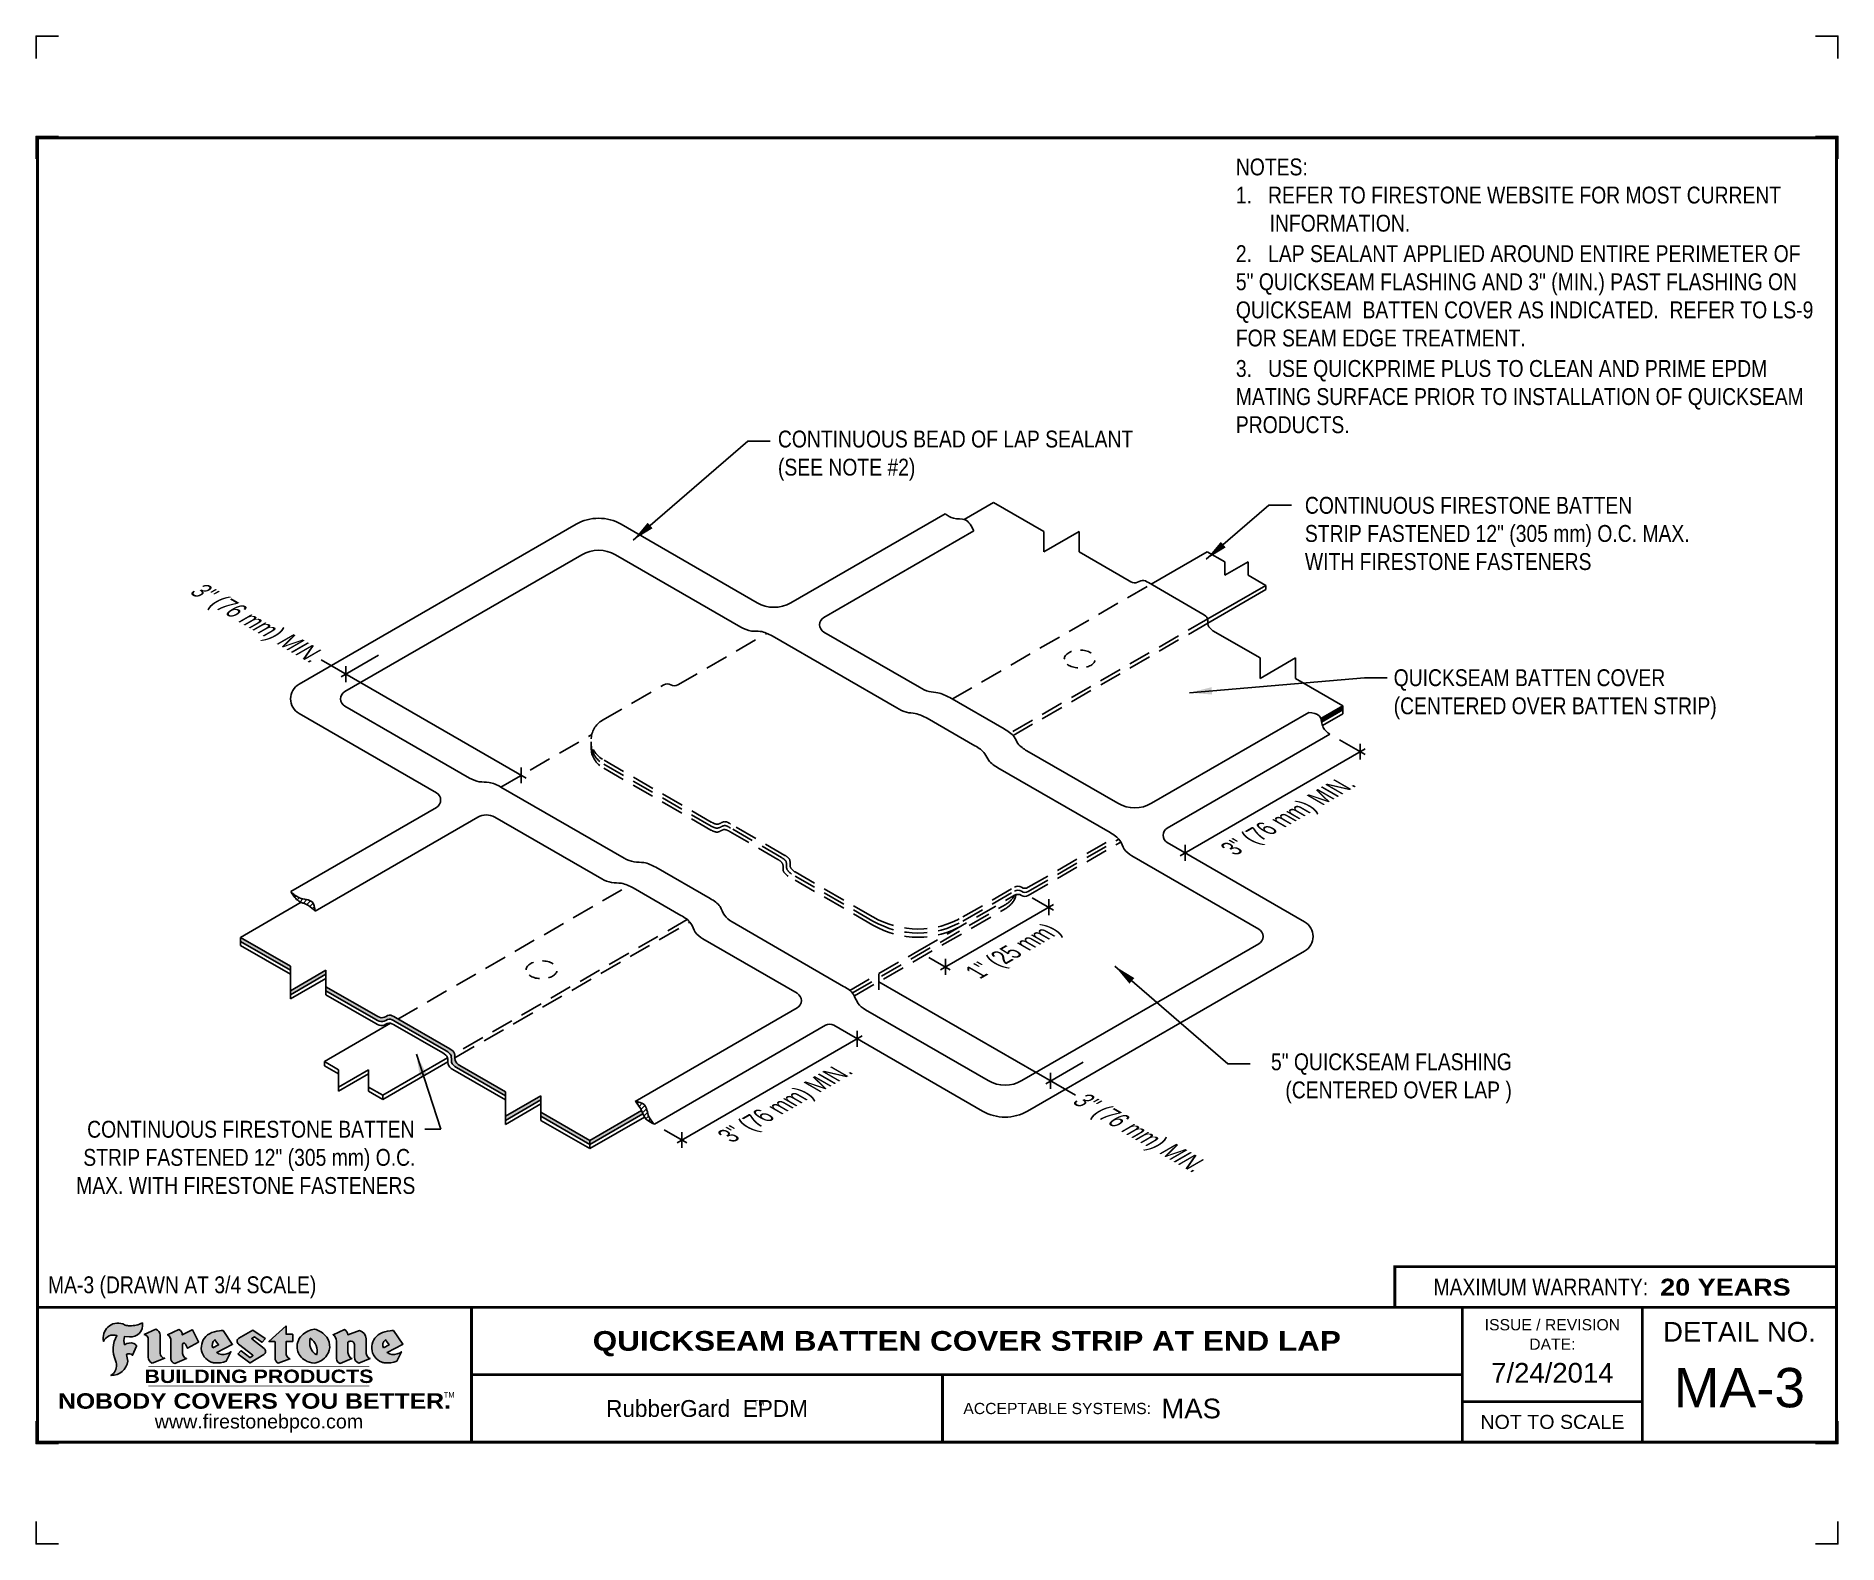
# Model space of a CAD drawing. Header units: inches. Extents: x 277.4 to 297.5, y -229 to -212.2.
import ezdxf
from ezdxf.enums import TextEntityAlignment as Align

# ---------------------------------------------------------------- set-up
doc = ezdxf.new("R2010")
doc.units = ezdxf.units.IN
doc.header["$MEASUREMENT"] = 0
doc.linetypes.add('HIDDEN', pattern=[0.375, 0.25, -0.125])
doc.linetypes.add('HIDDEN2', pattern=[0.1875, 0.125, -0.0625])
doc.layers.get('0').update_dxf_attribs({"linetype": 'CONTINUOUS'})
doc.layers.get('DEFPOINTS').update_dxf_attribs({"linetype": 'CONTINUOUS'})
for name, color, linetype in [('FSBP-ACCESSORY-FIRESTONE', 7, 'CONTINUOUS'), ('FSBP-ANNO-NOTE', 7, 'CONTINUOUS'), ('FSBP-MEMBRANE', 7, 'CONTINUOUS'), ('FSBP-SEALANTS', 1, 'CONTINUOUS'), ('FSBP-TTLB', 7, 'CONTINUOUS'), ('FSBP-TTLB-BORDER', 7, 'CONTINUOUS'), ('FSBP-TTLB-TEXT', 7, 'CONTINUOUS')]:
    doc.layers.add(name, color=color, linetype=linetype)
doc.styles.add('FSBP_ARIAL', font='arial.ttf')
doc.styles.add('FSBP_ARIAL_BOLD', font='')
doc.styles.add('FSBP_ARIAL_NAR', font='ARIALN.TTF')
doc.styles.add('FSBP_BANKGOTHIC', font='bgothm.ttf')
doc.styles.get('FSBP_ARIAL_BOLD').set_extended_font_data('Arial Black')
doc.dimstyles.new('FSBP-LEADER', dxfattribs={"dimtxt": 0.1875, "dimasz": 0.25, "dimexe": 0.0625, "dimexo": 0.125, "dimgap": 0.125, "dimtad": 0, "dimtih": 1, "dimtoh": 1, "dimdec": 4, "dimzin": 0, "dimdsep": 46, "dimlunit": 4, "dimtxsty": 'FSBP_ARIAL_NAR', "dimcen": 0.09375, "dimclrd": 256, "dimclre": 256, "dimclrt": 256, "dimadec": 0, "dimazin": 0, "dimtfac": 1, "dimtdec": 4, "dimtofl": 0, "dimtmove": 0, "dimatfit": 3, "dimfxl": 1, "dimtolj": 1, "dimtzin": 0, "dimlwd": -1, "dimlwe": -1, "dimarcsym": 0})
pattern_1 = [(45, (157.859872659642, 33.24865042430918), (-0.02651650429449553, 0.02651650429449553), [])]

msp = doc.modelspace()

# ---------------------------------------------------------------- texts
at = {"layer": 'DEFPOINTS', "style": 'FSBP_ARIAL_NAR'}
msp.add_text('MA-3 (DRAWN AT 3/4 SCALE)', height=0.1875, dxfattribs=at).set_placement((277.5798584845293, -226.0823711702307), align=Align.MIDDLE_LEFT)
at = {"layer": 'FSBP-ANNO-NOTE', "style": 'FSBP_ARIAL_NAR', "oblique": 30}
msp.add_text('3" (76 mm) MIN.', height=0.1875, rotation=330.0000000000013, dxfattribs=at).set_placement((280.5465368337561, -219.0944570829972), align=Align.MIDDLE_RIGHT)
at = {"layer": 'FSBP-ANNO-NOTE', "style": 'FSBP_ARIAL_NAR', "oblique": 329.9999999999999}
for s, p in [('3" (76 mm) MIN.', (291.4106364787839, -220.8437476023869)), ('1" (25 mm)', (288.3495784665118, -222.3435060675312)), ('3" (76 mm) MIN.', (285.8183815619608, -224.035057719465))]:
    msp.add_text(s, height=0.1875, rotation=30.00000000000054, dxfattribs=at).set_placement(p, align=Align.MIDDLE_CENTER)
at = {"layer": 'FSBP-ANNO-NOTE', "style": 'FSBP_ARIAL_NAR', "oblique": 30}
msp.add_text('3" (76 mm) MIN.', height=0.1875, rotation=330.0000000000013, dxfattribs=at).set_placement((289.001055042531, -223.9756754467016), align=Align.MIDDLE_LEFT)
at = {"layer": 'FSBP-ANNO-NOTE', "char_height": 0.1875, "style": 'FSBP_ARIAL_NAR'}
for s, width, gutter_width, heights, insert, attachment_point in [('NOTES:\\P\\pi-0.375,l0.375;1.   REFER TO FIRESTONE WEBSITE FOR MOST CURRENT INFORMATION.\\P\\pi0,l0;{\\H0.083333x;\\P\\pi-0.375,l0.375;}2.   LAP SEALANT APPLIED AROUND ENTIRE PERIMETER OF 5" QUICKSEAM FLASHING AND 3" (MIN.) PAST FLASHING ON QUICKSEAM  BATTEN COVER AS INDICATED.  REFER TO LS-9 FOR SEAM EDGE TREATMENT.\\P{\\H0.083333x;\\P}3.   USE QUICKPRIME PLUS TO CLEAN AND PRIME EPDM MATING SURFACE PRIOR TO INSTALLATION OF QUICKSEAM PRODUCTS.', 6.488112746956148, 5, [3.356443627824802], (290.7850322196136, -213.5629025419039), 1), ('CONTINUOUS BEAD OF LAP SEALANT \\P(SEE NOTE #2)', 4.249410572331811, 2.5, [0.5969892251268937], (285.694425783684, -216.5874085081814), 1), ('CONTINUOUS FIRESTONE BATTEN STRIP FASTENED 12" (305 mm) O.C. MAX. WITH FIRESTONE FASTENERS', 4.276419237099617, 2.5, [1.098311050391207], (291.552597941256, -217.3242445347423), 1), ('QUICKSEAM BATTEN COVER\\P(CENTERED OVER BATTEN STRIP)', 3.685317642099108, 2.5, [0.5849446624599784], (292.5394681547987, -219.240284201449), 1), ('5" QUICKSEAM FLASHING (CENTERED OVER LAP )', 2.769315744862979, 2.5, [0.5849446624599784], (293.8529823872414, -223.5099747498298), 3), ('\\pi0.20041; CONTINUOUS FIRESTONE BATTEN \\P\\pi0.21717;STRIP FASTENED 12" (305 mm) O.C. \\P\\pi0.13787;MAX. WITH FIRESTONE FASTENERS', 3.881605073998799, 2.5, [1.098311050391207], (277.755302156409, -224.2597161707436), 1)]:
    msp.add_mtext_dynamic_manual_height_columns(s, width=width, gutter_width=gutter_width, heights=heights, dxfattribs=dict(at, insert=insert, attachment_point=attachment_point))

# ---------------------------------------------------------------- blocks, each defined once
blk = doc.blocks.new('TTLB-EPDM_1')
at = {"layer": 'FSBP-TTLB-TEXT'}
h = blk.add_hatch(color=1, dxfattribs=at)
edge = h.paths.add_edge_path()
edge.add_arc((1.037309769669573, -0.1982514792917306), 0.1319107607348553, 264.0410451462098, 370.3106169565175)
edge.add_arc((1.027551646585694, 0.1214293576525799), 0.3273056962876235, 270.05058356628535, 295.23459397187514, ccw=False)
edge.add_arc((1.022801957313345, -0.06680179986895154), 0.1391656561713503, 249.3281275763668, 272.0749124149863, ccw=False)
edge.add_line((0.9736743133014443, -0.1970076156048179), (0.9474927838574558, -0.1852745150568325))
edge.add_arc((0.8939498971398288, -0.3394262635682071), 0.1631857907024099, 70.84590087378872, 194.3325259843273)
edge.add_arc((0.8444260109029493, -0.4259936440910768), 0.1179914261095279, 70.96950098067128, 156.9641407594482, ccw=False)
edge.add_arc((1.153141409296894, -0.4684497516079468), 0.3110405457095052, 150.3231137483159, 203.2084295854517)
edge.add_arc((0.7562495500622943, -0.6412608153899899), 0.1218587156617311, 0.8849157075190988, 24.34668939894999, ccw=False)
edge.add_arc((0.7493781665697374, -0.6475258110744375), 0.1289731377238325, -58.36655102076742, 3.6216782311386737, ccw=False)
edge.add_arc((0.8256699029544474, -0.5792158350996106), 0.1783301886510354, 267.2205474105585, 354.1381621173521)
edge.add_arc((0.7903121048625305, -0.6011409294291745), 0.212787892960859, 0.9996158580669322, 21.00503380861244)
edge.add_arc((1.01880712263941, -0.5666691048185161), 0.05136395668415847, 40.82117713173261, 125.52727787225791, ccw=False)
edge.add_line((1.057676976260041, -0.5330924682126437), (1.102776947655911, -0.4308018311949837))
edge.add_arc((1.040858222524664, -0.4699705673995949), 0.07326744446031509, 32.31675181867256, 66.31481236598174)
edge.add_arc((1.032262518825329, -0.5063316993097662), 0.1102246948011782, 69.8179132332389, 125.254734720681)
edge.add_arc((1.127708877207287, -0.368959353531244), 0.1659710644737306, 164.1569669952081, 196.5811013160487, ccw=False)
edge.add_line((0.9680425188342383, -0.3236487780942383), (1.023615334387159, -0.3294494641845773))
h = blk.add_hatch(color=1, dxfattribs=at)
edge = h.paths.add_edge_path()
edge.add_line((1.275239419159561, -0.6223407783464694), (1.415345367376062, -0.5660418822574371))
edge.add_arc((1.421019305783958, -0.5090099247487757), 0.05731350411836949, 181.9717871001989, 264.31851000495806, ccw=False)
edge.add_line((1.363739737527226, -0.5109819325197265), (1.363412352251203, -0.3102363679013962))
edge.add_arc((1.294263659668751, -0.3103491388303989), 0.06914878453844908, 0.0934405599591014, 72.42834396969012)
edge.add_line((1.315139561173908, -0.2444268274366692), (1.186839444240604, -0.3024209471341379))
edge.add_arc((1.175246268095289, -0.3585110609420917), 0.05727567197445628, -0.017399788185912257, 78.322067691347, ccw=False)
edge.add_line((1.232521937428658, -0.3585284546236807), (1.232574268422297, -0.555126496687123))
edge.add_arc((1.305699496415486, -0.5558575689677219), 0.07312888236350451, 179.4272023230205, 245.3845503102953)
h = blk.add_hatch(color=1, dxfattribs=at)
edge = h.paths.add_edge_path()
edge.add_line((1.792026821926584, -0.3839679064720229), (1.722158956877934, -0.2518542302253621))
edge.add_arc((1.720119655279638, -0.2529327078887852), 0.002306916790721817, 27.87197133405656, 117.3766794470751)
edge.add_line((1.719058846382097, -0.250884159729182), (1.610638460368705, -0.3070279753467702))
edge.add_arc((1.547088841662962, -0.3061026658494403), 0.06355635479880145, 359.165808011073, 425.8793658831422)
edge.add_line((1.573061729235633, -0.2480956029480268), (1.446879247402876, -0.3051325108639702))
edge.add_arc((1.407812067100189, -0.370357133046621), 0.07602957263902092, -3.441403975725109, 59.07992244284969, ccw=False)
edge.add_line((1.483704536400296, -0.3749210150788969), (1.483704536400296, -0.5723838140635706))
edge.add_arc((1.54053746518044, -0.568254406115083), 0.05698275005415228, 184.1557352478595, 255.3066498366543)
edge.add_line((1.526084036778343, -0.6233736605654059), (1.657291340682093, -0.570650514527486))
edge.add_arc((1.688298576827198, -0.5021390388423987), 0.0752015358480571, 207.5160880841914, 245.649226723163, ccw=False)
edge.add_arc((1.721050197024907, -0.4914488168456328), 0.1093332836229113, 179.4823365255141, 204.5537900001094, ccw=False)
edge.add_line((1.611721375809452, -0.4904610114968335), (1.611721375809452, -0.4126404716788983))
edge.add_arc((1.628589765097195, -0.414159299036043), 0.01693662875851176, 28.356188110622725, 174.8549701683585, ccw=False)
edge.add_arc((1.627340435522395, -0.4197189881350504), 0.02111886817708033, 22.216893572439517, 40.10213956426492, ccw=False)
edge.add_line((1.646891420738257, -0.4117336534413738), (1.666638796144639, -0.4549750258192233))
edge.add_arc((1.668737246926742, -0.4540167099035481), 0.002306916790685496, 204.545128184284, 299.6323508190091)
edge.add_line((1.669877862091766, -0.4560219186518992), (1.791128135493295, -0.3870515928837648))
edge.add_line((1.791128135493295, -0.3870515928837648), (1.792026821926584, -0.3839679064720229))
h = blk.add_hatch(color=1, dxfattribs=at)
h.paths.add_polyline_path([(2.063388732080512, -0.2583237030618903, 0.02524281661523788), (2.025024361750752, -0.2610532129309178, 0.1213611957758757), (1.901773912052249, -0.3008158885520373, 0.6151668103976068), (1.93274136141747, -0.6099060679591872, 0.05306812109568645), (1.967936229862175, -0.617865745600497, 0.1150932231766138), (2.099126721549737, -0.5994933789882708), (2.151195569562105, -0.4944891916583316, -0.08755405562188731), (2.104230609512001, -0.5187113292177372, -0.265591761123442), (1.992692314386659, -0.5010701623316862), (2.165347897647223, -0.4141184325909109, 0.4518949533370738), (2.166222728871162, -0.4107679608846269)])
h.paths.add_polyline_path([(2.014217313945437, -0.4188965037300676), (1.951113654018855, -0.4515330109460507, -0.3720533890450154), (1.973177450672722, -0.3607130665457561)], flags=16)
h = blk.add_hatch(color=1, dxfattribs=at)
edge = h.paths.add_edge_path()
edge.add_arc((2.260407392426802, -0.3775796671688782), 0.04152450223225729, 123.20805433950699, 232.2027298779723, ccw=False)
edge.add_line((2.237665217914071, -0.3428366421988329), (2.393535971665983, -0.2540943745380986))
edge.add_arc((2.394677353533142, -0.2560991469722482), 0.002306916790741334, 55.64644466176611, 119.65426054492559, ccw=False)
edge.add_line((2.395979141996861, -0.2541946229174954), (2.531809646140459, -0.3470380726374032))
edge.add_arc((2.530468902927946, -0.3489153772789875), 0.002306916790700397, -42.731101238422525, 54.4661353739603, ccw=False)
edge.add_line((2.532163440279987, -0.3504807552658491), (2.498457913851155, -0.3869673252714421))
edge.add_arc((2.496763376499139, -0.3854019472845934), 0.002306916790672934, 233.7527076894875, 317.26889876138785, ccw=False)
edge.add_line((2.495399362263356, -0.38726241234572), (2.413849913492982, -0.3274738082119626))
edge.add_arc((2.412485899257181, -0.3293342732731342), 0.002306916790720064, 53.75270768979358, 124.4135619297835)
edge.add_line((2.41118211687575, -0.3274311136421062), (2.382933981293377, -0.346782838468144))
edge.add_arc((2.38423776367478, -0.3486859980991606), 0.002306916790694898, 124.4135619293799, 231.8459020253626)
edge.add_line((2.382812599816248, -0.3505000469010184), (2.519899969301207, -0.4581994452042721))
edge.add_arc((2.494247019847682, -0.4908523236374461), 0.04152450223225742, -55.21225898295222, 51.84590202520428, ccw=False)
edge.add_line((2.517938320565804, -0.5249552055672808), (2.364434947484597, -0.6179520922513717))
edge.add_arc((2.36323960192349, -0.6159790200102006), 0.002306916790726996, 233.2955624372927, 301.20872157023314, ccw=False)
edge.add_line((2.361860787187538, -0.6178285429225383), (2.231266621301074, -0.5204709167214361))
edge.add_arc((2.232647938930649, -0.5186232623475259), 0.002306916790697672, 135.5134179846393, 233.21798691998708, ccw=False)
edge.add_line((2.231002150870836, -0.5170067083764565), (2.262839375599356, -0.4845937328397696))
edge.add_arc((2.264485163659225, -0.4862102868108537), 0.002306916790748497, 53.0352839999411, 135.513417985369, ccw=False)
edge.add_line((2.265872365996302, -0.4843670465239001), (2.361834678328762, -0.5565872257804898))
edge.add_arc((2.363221880665761, -0.5547439854936304), 0.002306916790627066, 233.0352840000685, 302.2362632414394)
edge.add_line((2.36445241715569, -0.5566953042850713), (2.39428499383348, -0.5378823484768844))
edge.add_arc((2.393054457343549, -0.5359310296853765), 0.002306916790685166, 302.2362632406177, 412.2027298768422)
edge.add_line((2.394468296066179, -0.5341081404551886), (2.234958295420142, -0.4103916733127022))
h = blk.add_hatch(color=1, dxfattribs=at)
edge = h.paths.add_edge_path()
edge.add_line((2.763460561272041, -0.2072496393923444), (2.763460561272041, -0.2969520779963801))
edge.add_arc((2.765767478062699, -0.2969520779963943), 0.00230691679065842, 179.9999999996471, 269.9999999996471)
edge.add_line((2.765767478062685, -0.2992589947870528), (2.835417693520355, -0.2992589947870528))
edge.add_arc((2.835417693520355, -0.3015659115777538), 0.002306916790701052, 0, 90, ccw=False)
edge.add_line((2.837724610311056, -0.3015659115777538), (2.837724610311056, -0.3790761307453892))
edge.add_arc((2.83541769352037, -0.3790761307453749), 0.002306916790686842, 269.99999999964706, 359.99999999964706, ccw=False)
edge.add_line((2.835417693520355, -0.3813830475360618), (2.765767478062685, -0.3813830475360618))
edge.add_arc((2.765767478062699, -0.3836899643267202), 0.00230691679065842, 90.00000000035294, 180.0000000003529)
edge.add_line((2.763460561272041, -0.3836899643267344), (2.763460561272041, -0.5033995910642801))
edge.add_arc((2.836735953378943, -0.5071368822038516), 0.07337063740681413, 177.0802527808789, 245.3249543133826)
edge.add_line((2.806105814540615, -0.5738080530967267), (2.674529557384915, -0.6226036013049594))
edge.add_arc((2.708610405062069, -0.564298408791804), 0.06753517344606039, 177.0345319916277, 239.6926428024901, ccw=False)
edge.add_line((2.641165668230087, -0.560804539009709), (2.641165668230087, -0.3836899643267344))
edge.add_arc((2.638858751439429, -0.3836899643267202), 0.00230691679065842, 359.9999999996471, 449.999999999647)
edge.add_line((2.638858751439443, -0.3813830475360618), (2.572857950769389, -0.3813830475360618))
edge.add_line((2.572857950769389, -0.3813830475360618), (2.763460561272041, -0.2072496393923444))
h = blk.add_hatch(color=1, dxfattribs=at)
edge = h.paths.add_edge_path(flags=16)
edge.add_arc((2.940363509127394, -0.4847985213681437), 0.1684614578629418, 344.5558804047865, 417.0140046669545)
edge.add_arc((3.194458079644619, -0.3883534532477785), 0.1684614578629414, 164.5558804047864, 237.0140046669546)
edge = h.paths.add_edge_path()
edge.add_arc((3.069375116502199, -0.4399344555144872), 0.1828726885096673, 136.0914512150047, 191.213418978326)
edge.add_arc((3.064939550433406, -0.4318234379590333), 0.1803148804748503, 194.0167254156723, 240.6663730831859)
edge.add_arc((3.098047041778981, -0.3845058757092554), 0.2378525180183701, 239.2975390661776, 264.2889872773176)
edge.add_arc((3.04884478212623, -0.4190232383793012), 0.203760689247156, 277.1986764832036, 326.503572961274)
edge.add_arc((3.077739326803546, -0.4341046616465112), 0.171374865791709, 325.3768876809902, 406.3828327799087)
edge.add_arc((3.011839488065919, -0.4896144380417797), 0.2571945645850002, 44.28462553519766, 73.82901434867304)
edge.add_arc((3.117152499586992, -0.4983433120546693), 0.2579560664039132, 97.50292863483666, 134.1039137579027)
h = blk.add_hatch(color=1, dxfattribs=at)
edge = h.paths.add_edge_path()
edge.add_line((3.322690228557462, -0.5721896537377091), (3.322690228557462, -0.3749210150788969))
edge.add_arc((3.246797759257384, -0.3703571330465745), 0.076029572638996, 356.5585960242387, 419.0799224428129)
edge.add_line((3.285864939560099, -0.3051325108639702), (3.412047421392799, -0.2480956029480268))
edge.add_arc((3.386074533820159, -0.3061026658494941), 0.06355635479883807, 0.3962622833877276, 65.87936588318718, ccw=False)
edge.add_line((3.449629368605429, -0.3056631084210863), (3.580526418688805, -0.2593848434574539))
edge.add_arc((3.555744121700958, -0.3530904070730321), 0.09692726601172152, 2.366977007666776, 75.18615851992018, ccw=False)
edge.add_line((3.652588689330287, -0.3490873311063041), (3.652588689330287, -0.4883770011386872))
edge.add_arc((3.761877549389556, -0.4914934052703811), 0.1093332836229047, 178.3666365323574, 204.5537900000422)
edge.add_arc((3.729125929191727, -0.5021836272670953), 0.07520153584796169, 207.5160880841711, 245.2240541443093)
edge.add_line((3.697611150971852, -0.5704631245385627), (3.572585913552643, -0.6207021253773775))
edge.add_arc((3.59534718600759, -0.5526356419907701), 0.07177131519198746, 180.3328587115751, 251.51018566665869, ccw=False)
edge.add_line((3.523577081955409, -0.5530525936986663), (3.523577081955409, -0.4153032515383615))
edge.add_arc((3.486319529276879, -0.4148773504126441), 0.0372599868942854, 359.3450650296066, 449.0500281941028)
edge.add_arc((3.482769874121713, -0.4419622099033496), 0.06447454900600783, 86.29402372314017, 119.8211331593848)
edge.add_line((3.450707067966732, -0.3860252459975726), (3.450707067966732, -0.4904610114968335))
edge.add_arc((3.560035889182251, -0.491448816845647), 0.1093332836229751, 179.4823365255069, 204.5537900001023)
edge.add_arc((3.527284268984408, -0.5021390388424952), 0.07520153584796385, 207.5160880841699, 245.6492267231416)
edge.add_line((3.496277032839316, -0.570650514527486), (3.365069728935509, -0.6233736605654059))
edge.add_arc((3.37950248606194, -0.5682868177318081), 0.05694615642555727, 183.9298782390169, 255.318496325343, ccw=False)
h = blk.add_hatch(color=1, dxfattribs=at)
h.paths.add_polyline_path([(3.957695472291277, -0.2583237030618903, 0.02524281661523822), (3.919331101961575, -0.2610532129309178, 0.1085638477195505), (3.807890832595604, -0.2939221658134414, 0.6425897848490651), (3.827048101628293, -0.6099060679591872, 0.05306812109569052), (3.862242970072884, -0.617865745600497, 0.1150932231766133), (3.993433461760503, -0.5994933789882708), (4.045502309772871, -0.4944891916583316, -0.08755405562189084), (3.998537349722767, -0.5187113292177372, -0.2655917611234366), (3.886999054597368, -0.5010701623316862), (4.059654637857989, -0.4141184325909109, 0.4518949533370731), (4.060529469081928, -0.4107679608846269)])
h.paths.add_polyline_path([(3.90852405415626, -0.4188965037300676), (3.845420394229677, -0.4515330109460507, -0.3720533890450147), (3.867484190883488, -0.3607130665457561)], flags=16)
at = {"layer": 'DEFPOINTS', "linetype": 'Continuous', "ltscale": 1.75}
for points in [[(-0.015625, 13.88083333333333), (-0.015625, 14.13083333333333), (0.234375, 14.13083333333333)], [(20.01562500000003, 13.88083333333333), (20.01562500000003, 14.13083333333333), (19.76562500000003, 14.13083333333333)], [(-0.015625, -2.380833333333342), (-0.015625, -2.630833333333342), (0.234375, -2.630833333333342)], [(20.01562500000003, -2.380833333333342), (20.01562500000003, -2.630833333333342), (19.76562500000003, -2.630833333333342)]]:
    blk.add_lwpolyline(points, dxfattribs=at)
at = {"layer": 'DEFPOINTS', "color": 1}
for points in [[(0.234375, 13.015625), (-0.015625, 13.015625), (-0.015625, 12.765625)], [(20.015625, 12.765625), (20.015625, 13.015625), (19.765625, 13.015625)], [(0.234375, -1.515625), (-0.015625, -1.515625), (-0.015625, -1.265625)], [(20.015625, -1.265625), (20.015625, -1.515625), (19.765625, -1.515625)]]:
    blk.add_lwpolyline(points, dxfattribs=at)
at = {"layer": 'FSBP-TTLB', "const_width": 0.03125}
blk.add_lwpolyline([(15.09028770518938, 0), (20, 0), (20, 0.4512598240669945), (15.09028770518938, 0.4512598240669945)], close=True, dxfattribs=at)
for points in [[(0, 0), (0, -1.5), (20, -1.5), (20, 0), (0, 0)], [(4.825208527206769, 0), (4.825208527206769, -0.75)], [(15.84028770518938, 0), (15.84028770518938, -1.5)], [(17.84110496735593, 0), (17.84110496735593, -1.5)], [(20, 0), (20, -1.5)], [(4.825208527206769, -0.75), (15.84028770518938, -0.75)], [(4.825208527206769, -0.75), (4.825208527206769, -1.5)], [(15.84028770518938, -1.048740175933006), (17.84110496735593, -1.048740175933006)]]:
    blk.add_lwpolyline(points, dxfattribs=at)
at = {"layer": 'FSBP-TTLB-BORDER', "const_width": 0.03125}
blk.add_lwpolyline([(20, 0), (20, 13), (0, 13), (0, 0)], dxfattribs=at)
at = {"layer": 'FSBP-TTLB-TEXT', "color": 1}
blk.add_line((0.7358432058323388, -0.379822754145593), (0.7358432058323388, -0.379822754145593), dxfattribs=at)
for points in [[(1.023615323725323, -0.3294494630716969, 0.5000510906601082), (1.167090420776901, -0.1746414942047778, -0.1103304102359608), (1.027840608309816, -0.2058762110801382, -0.09957876667165425), (0.9736743133014443, -0.1970076156048179), (0.9474927838574558, -0.1852745150568325, 0.5978159689075124), (0.7358432058323388, -0.379822754145593, -0.3938834584182213), (0.8828996422548698, -0.3144510229727047, 0.2349406564350952), (0.86727108227484, -0.5910237178633082, -0.1027304183841549), (0.8780937320133262, -0.6393788197974146, -0.2772692352614086), (0.8170223912655956, -0.7573362346216896, 0.3985429150902959), (1.003067614090241, -0.5974286950643517, 0.0875124847930418), (0.9889600163401155, -0.5248671157293501, -0.3874031597924062), (1.057676976260041, -0.5330924682126437), (1.102776947655911, -0.4308018311949837, 0.1494423498871741), (1.07029056398062, -0.4028746979725923, 0.2467195073738216), (0.9686394281704906, -0.4163228904100862, -0.1424285161541127), (0.9680425188342383, -0.3236487780942383), (1.023615334387159, -0.3294494641845773)], [(2.166222728871162, -0.4107679608846269), (2.063388732080512, -0.2583237030618903, 0.02524281661523788), (2.025024361750752, -0.2610532129309178, 0.1085638477195265), (1.913584092384895, -0.2939221658134414, 0.6425897848491228), (1.93274136141747, -0.6099060679591872, 0.05306812109568648), (1.967936229862175, -0.617865745600497, 0.1150932231766137), (2.099126721549737, -0.5994933789882708), (2.151195569562105, -0.4944891916583316, -0.0875540556218873), (2.104230609512001, -0.5187113292177372, -0.2655917611234418), (1.992692314386659, -0.5010701623316862), (2.165347897647223, -0.4141184325909109)], [(2.763460561272041, -0.2072496393923444), (2.763460561272041, -0.2969520779963801, 0.4142135623730958), (2.765767478062685, -0.2992589947870528), (2.835417693520355, -0.2992589947870528, -0.414213562373095), (2.837724610311056, -0.3015659115777538), (2.837724610311056, -0.3790761307453892, -0.4142135623730938), (2.835417693520355, -0.3813830475360618), (2.765767478062685, -0.3813830475360618, 0.4142135623730958), (2.763460561272041, -0.3836899643267344), (2.763460561272041, -0.5033995910642801, 0.3068985753588853), (2.806105814540615, -0.5738080530967267), (2.674529557384915, -0.6226036013049594, -0.2804194150632976), (2.641165668230087, -0.560804539009709), (2.641165668230087, -0.3836899643267344, 0.414213562373095), (2.638858751439443, -0.3813830475360618), (2.572857950769389, -0.3813830475360618), (2.763460561272041, -0.2072496393923444)], [(4.060529469081928, -0.4107679608846269), (3.957695472291277, -0.2583237030618903, 0.02524281661523788), (3.919331101961575, -0.2610532129309178, 0.1085638477195265), (3.807890832595604, -0.2939221658134414, 0.6425897848491228), (3.827048101628293, -0.6099060679591872, 0.05306812109568648), (3.862242970072884, -0.617865745600497, 0.1150932231766137), (3.993433461760503, -0.5994933789882708), (4.045502309772871, -0.4944891916583316, -0.0875540556218873), (3.998537349722767, -0.5187113292177372, -0.2655917611234418), (3.886999054597368, -0.5010701623316862), (4.059654637857989, -0.4141184325909109)], [(4.059654637857989, -0.4141184325909109, 0.4518949533370731), (4.060529469081928, -0.4107679608846269, 0.4518949533370731)]]:
    blk.add_lwpolyline(points, format="xyb", dxfattribs=at)
for points in [[(1.275239419159561, -0.6223407783464694), (1.415345367376062, -0.5660418822574371, -0.3756100036733062), (1.363739737527226, -0.5109819325197265), (1.363412352251203, -0.3102363679013962, 0.3265360292958048), (1.315139561173908, -0.2444268274366692), (1.186839444240604, -0.3024209471341379, -0.3557863980845349), (1.232521937428658, -0.3585284546236807), (1.232574268422297, -0.555126496687123, 0.2960110723418457)], [(1.792026821926584, -0.3839679064720229), (1.722158956877934, -0.2518542302253621, 0.4116839150163434), (1.719058846382097, -0.250884159729182), (1.610638460368705, -0.3070279753467702, 0.2996033003794034), (1.573061729235633, -0.2480956029480268), (1.446879247402876, -0.3051325108639702, -0.2797757560995365), (1.483704536400296, -0.3749210150788969), (1.483704536400296, -0.5723838140635706, 0.320828638474519), (1.526084036778343, -0.6233736605654059), (1.657291340682093, -0.570650514527486, -0.1679398621276611), (1.621603752698661, -0.5368819723450571, -0.1098333365370753), (1.611721375809452, -0.4904610114968335), (1.611721375809452, -0.4126404716788983, -0.743334502655012), (1.64349420176768, -0.4061152228778298, -0.07819791644735608), (1.646891420738257, -0.4117336534413738), (1.666638796144639, -0.4549750258192233, 0.4404648714563479), (1.669877862091766, -0.4560219186518992), (1.791128135493295, -0.3870515928837648)], [(1.951113654018855, -0.4515330109460507), (2.014217313945437, -0.4188965037300676), (1.973177450672722, -0.3607130665457561, 0.3720533890450154)], [(2.234958295420142, -0.4103916733127022, -0.5150044486718882), (2.237665217914071, -0.3428366421988329), (2.393535971665983, -0.2540943745380986, -0.2867822934100265), (2.395979141996861, -0.2541946229174954), (2.531809646140459, -0.3470380726374032, -0.4515027974650387), (2.532163440279987, -0.3504807552658491), (2.498457913851155, -0.3869673252714421, -0.3814439164929681), (2.495399362263356, -0.38726241234572), (2.413849913492982, -0.3274738082119626, 0.3184718635035665), (2.41118211687575, -0.3274311136421062), (2.382933981293377, -0.346782838468144, 0.5064094529656681), (2.382812599816248, -0.3505000469010184), (2.519899969301207, -0.4581994452042721, -0.5043597839115849), (2.517938320565804, -0.5249552055672808), (2.364434947484597, -0.6179520922513717, -0.3053163970316367), (2.361860787187538, -0.6178285429225383), (2.231266621301074, -0.5204709167214361, -0.4541703869768119), (2.231002150870836, -0.5170067083764565), (2.262839375599356, -0.4845937328397696, -0.3762644290664977), (2.265872365996302, -0.4843670465239001), (2.361834678328762, -0.5565872257804898, 0.3114700032088108), (2.36445241715569, -0.5566953042850713), (2.39428499383348, -0.5378823484768844, 0.520381097387146), (2.394468296066179, -0.5341081404551886)], [(2.937624918725987, -0.3131105398334029, 0.2452625673097023), (2.889993533867141, -0.4754966266250307, 0.2064059665179019), (2.976604338974084, -0.5890186876871866, 0.1094800500670344), (3.074378098474654, -0.6211778035979165, 0.2185147641853038), (3.218764944843201, -0.5314757029352819, 0.3689489483072479), (3.195959963110113, -0.3100352223135445, 0.1296305888694145), (3.0834694040758, -0.242595816912754, 0.1610736375384317)], [(3.10274193015772, -0.5296595419651595, 0.3271311138286319), (3.032079658614293, -0.3434924326507627, 0.3271311138286322)], [(3.322690228557462, -0.5721896537377091), (3.322690228557462, -0.3749210150788969, 0.2797757560995341), (3.285864939560099, -0.3051325108639702), (3.412047421392799, -0.2480956029480268, -0.2937618496109166), (3.449629368605429, -0.3056631084210863), (3.580526418688805, -0.2593848434574539, -0.3288760160581939), (3.652588689330287, -0.3490873311063041), (3.652588689330287, -0.4883770011386872, 0.114762897203527), (3.662431105063263, -0.536926560769686, 0.166032965990522), (3.697611150971852, -0.5704631245385627), (3.572585913552643, -0.6207021253773775, -0.3209557512194564), (3.523577081955409, -0.5530525936986663), (3.523577081955409, -0.4153032515383615, 0.4127061514896111), (3.48693727661589, -0.3776224848030694, 0.1473421876160361), (3.450707067966732, -0.3860252459975726), (3.450707067966732, -0.4904610114968335, 0.1098333365370753), (3.460589444855941, -0.5368819723450855, 0.1679398621276611), (3.496277032839316, -0.570650514527486), (3.365069728935509, -0.6233736605654059, -0.3219729545308964), (3.322690228557462, -0.5721896537377091, 29.1476284739)], [(3.845420394229677, -0.4515330109460507), (3.90852405415626, -0.4188965037300676), (3.867484190883488, -0.3607130665457561, 0.3720533890450154)]]:
    blk.add_lwpolyline(points, format="xyb", close=True, dxfattribs=at)
at = {"layer": 'FSBP-TTLB-TEXT'}
for points, const_width in [([(1.233926579809207, -0.6584455781731435), (3.691229482685259, -0.6584455781731577)], 0.0078125), ([(10.06152282927678, -0.75), (10.06152282927678, -1.5)], 0.03125), ([(1.233926579809207, -0.8761560960495984), (3.691229482685259, -0.8761560960495842)], 0.0078125)]:
    blk.add_lwpolyline(points, dxfattribs=dict(at, const_width=const_width))
at = {"layer": 'FSBP-TTLB-TEXT', "color": 1}
for centre, start, end in [((1.789987520328282, -0.3850463841354355), 299.6323508193319, 27.87197133380463), ((2.164310260790558, -0.412058050385383), 296.7304547840455, 34.00233684987403)]:
    blk.add_arc(centre, 0.00230691679068068, start, end, dxfattribs=at)
at = {"layer": 'FSBP-TTLB-TEXT', "style": 'FSBP_ARIAL_NAR'}
blk.add_text('MAXIMUM WARRANTY:', height=0.1875, dxfattribs=at).set_placement((17.90516569312837, 0.2256299120335257), align=Align.MIDDLE_RIGHT)
at = {"layer": 'FSBP-TTLB-TEXT'}
for s, height, style, p in [('ISSUE / REVISION', 0.125, 'FSBP_ARIAL', (16.84069633627263, -0.1938496373466023)), ('DETAIL NO.', 0.21875, 'FSBP_ARIAL', (18.92055248367797, -0.2724398367368792)), ('DATE:', 0.125, 'FSBP_ARIAL', (16.84069633627263, -0.409973105348854)), ('www.firestonebpco.com', 0.15625, 'FSBP_ARIAL', (2.462578031247233, -1.268657306740124)), ('RubberGard  EPDM', 0.1875, 'FSBP_BANKGOTHIC', (7.443365678241776, -1.125)), ('TM', 0.0625, 'FSBP_BANKGOTHIC', (8.023397742165457, -1.062518816683806)), ('NOT TO SCALE', 0.15625, 'FSBP_ARIAL', (16.84069633627263, -1.274370087966503))]:
    blk.add_text(s, height=height, dxfattribs=dict(at, style=style)).set_placement(p, align=Align.MIDDLE_CENTER)
at = {"layer": 'FSBP-TTLB-TEXT', "lineweight": 18, "style": 'FSBP_ARIAL_BOLD'}
blk.add_text('BUILDING PRODUCTS', height=0.1484375, dxfattribs=at).set_placement((2.462578031247233, -0.7673008371113639), align=Align.MIDDLE_CENTER)
at = {"layer": 'FSBP-TTLB-TEXT', "color": 1}
for s, height, style, p in [('NOBODY COVERS YOU BETTER.', 0.171875, 'FSBP_ARIAL_BOLD', (2.412604263603384, -1.041650450587369)), ('TM', 0.0625, 'FSBP_BANKGOTHIC', (4.576671173373001, -0.9725745042934193))]:
    blk.add_text(s, height=height, dxfattribs=dict(at, style=style)).set_placement(p, align=Align.MIDDLE_CENTER)
at = {"layer": 'FSBP-TTLB-TEXT', "style": 'FSBP_ARIAL'}
blk.add_text('ACCEPTABLE SYSTEMS:', height=0.125, dxfattribs=at).set_placement((10.29281281591562, -1.125), align=Align.MIDDLE_LEFT)
at = {"layer": 'FSBP-TTLB-TEXT'}
for tag, height, style, p in [('MAXIMUM_WARRANTY', 0.1875, 'FSBP_ARIAL_BOLD', (18.03987100774941, 0.2240244307510579)), ('ACCPT_SYSTEMS', 0.21875, 'FSBP_ARIAL', (12.49438170418193, -1.125))]:
    blk.add_attdef(tag, text='', height=height, dxfattribs=dict(at, style=style)).set_placement(p, align=Align.MIDDLE_LEFT)
for tag, height, style, p in [('DETAIL_DESCP_LINE_1', 0.21875, 'FSBP_ARIAL_BOLD', (10.33118450231211, -0.3736318192489421)), ('ISSUE_REV_DATE', 0.21875, 'FSBP_ARIAL', (16.84069633627263, -0.7282559425942452)), ('DETAIL_NUMBER', 0.4375, 'FSBP_ARIAL', (18.91941590748775, -0.8931630692489421))]:
    blk.add_attdef(tag, text='', height=height, dxfattribs=dict(at, style=style)).set_placement(p, align=Align.MIDDLE_CENTER)

# ---------------------------------------------------------------- hatches: boundary and pattern name
at = {"layer": 'FSBP-MEMBRANE'}
h = msp.add_hatch(color=256, dxfattribs=at)
edge = h.paths.add_edge_path()
edge.add_line((291.9748044365058, -219.6902076858117), (291.9748044365058, -219.6452076858117))
edge.add_line((291.9748044365058, -219.6452076858117), (291.7282485791374, -219.7875567764337))
edge.add_spline(control_points=[(291.7282485791374, -219.7875567764337), (291.7326290759513, -219.7995479053773), (291.7356936036963, -219.8128974918524), (291.7387120212455, -219.826515705316)], knot_values=[0.2199758587051014, 0.2199758587051014, 0.2199758587051014, 0.2199758587051014, 0.2727059229192568, 0.2727059229192568, 0.2727059229192568, 0.2727059229192568], degree=3, periodic=0)
edge.add_line((291.7387120212455, -219.826515705316), (291.9748044365058, -219.6902076858117))
h = msp.add_hatch(color=256, dxfattribs=at)
h.paths.add_polyline_path([(279.7201738070999, -222.2204219785187), (279.7201738070999, -222.2654219785187), (280.2757367435937, -222.5861763894552), (280.2757367435937, -222.5411763894552)])
h.paths.add_polyline_path([(280.669594404151, -222.6311763894551), (280.669594404151, -222.5861763894552), (280.2757367435936, -222.8135702158004), (280.2757367435936, -222.8585702158005)])
edge = h.paths.add_edge_path()
edge.add_line((280.6695944041511, -222.7685702158004), (280.6695944041511, -222.8135702158005))
edge.add_line((280.669594404151, -222.8135702158005), (281.225157340584, -223.1343246267021))
edge.add_spline(control_points=[(281.2251573405891, -223.1343246267045), (281.2506296176011, -223.1477564984717), (281.3002460500691, -223.173919905777), (281.3702307322187, -223.1129739763763), (281.4167765501383, -223.1412301459379), (281.439785687081, -223.1551981049078)], knot_values=[0, 0, 0, 0, 0.1054808304216031, 0.2054619026329255, 0.3032020293929157, 0.3032020293929157, 0.3032020293929157, 0.3032020293929157], degree=3, periodic=0)
edge.add_line((281.4397856870802, -223.1551981049075), (282.0077577733038, -223.4831169417806))
edge.add_spline(control_points=[(282.0077577733055, -223.4831169417816), (282.0303238927042, -223.4977898595527), (282.0759735182117, -223.5274721097222), (282.0514169591592, -223.6169664528596), (282.0965128931147, -223.6503231762202), (282.1196644190243, -223.6674479805519)], knot_values=[0, 0, 0, 0, 0.09774012675999783, 0.1977211989712891, 0.30320202939286, 0.30320202939286, 0.30320202939286, 0.30320202939286], degree=3, periodic=0)
edge.add_line((282.1196644190244, -223.6674479805519), (282.664325027016, -223.9819079291929))
edge.add_line((282.664325027016, -223.9819079291929), (282.664325027016, -223.9369079291928))
edge.add_line((282.664325027016, -223.9369079291928), (282.1586355621944, -223.6449479805519))
edge.add_spline(control_points=[(282.1586355621946, -223.6449479805518), (282.1354840362849, -223.6278231762201), (282.1045072405676, -223.6049101480442), (282.1026604018875, -223.5691213310304), (282.1026749503248, -223.5598843021834)], knot_values=[0, 0, 0, 0, 0.1054808304215709, 0.1411335973624271, 0.1411335973624271, 0.1411335973624271, 0.1411335973624271], degree=3, periodic=0)
edge.add_spline(control_points=[(282.1026749503248, -223.5598843021834), (282.1026995189492, -223.5442853008419), (282.1040960958392, -223.5281268777966), (282.1002288531552, -223.5144215569924)], knot_values=[0.1411335973624271, 0.1411335973624271, 0.1411335973624271, 0.1411335973624271, 0.2013420874031622, 0.2013420874031622, 0.2013420874031622, 0.2013420874031622], degree=3, periodic=0)
edge.add_spline(control_points=[(282.1002288531552, -223.5144215569924), (282.0999642339081, -223.5134837591945), (282.0928123331103, -223.4905812511491), (282.0692950358745, -223.4752898595526), (282.0467289164757, -223.4606169417816)], knot_values=[0.2013420874031622, 0.2013420874031622, 0.2013420874031622, 0.2013420874031622, 0.2054619026328621, 0.30320202939286, 0.30320202939286, 0.30320202939286, 0.30320202939286], degree=3, periodic=0)
edge.add_line((282.046728916475, -223.4606169417808), (281.4415793117748, -223.1112336546072))
edge.add_spline(control_points=[(281.4415793117752, -223.1112336546078), (281.4185701748325, -223.0972656956379), (281.3720243569129, -223.0690095260763), (281.3020396747633, -223.129955455477), (281.2524232422954, -223.1037920481718), (281.2269509652833, -223.0903601764045)], knot_values=[0, 0, 0, 0, 0.09774012675999025, 0.1977211989712392, 0.3032020293928261, 0.3032020293928261, 0.3032020293928261, 0.3032020293928261], degree=3, periodic=0)
edge.add_line((281.22695096528, -223.0903601764025), (280.6695944041511, -222.7685702158004))
h.paths.add_polyline_path([(283.0581826875734, -224.0269079291928), (283.0581826875734, -223.9819079291928), (282.6643250270159, -224.2093017555381), (282.6643250270159, -224.254301755538)])
h.paths.add_polyline_path([(283.0581826875734, -224.1643017555381), (283.0581826875734, -224.2093017555381), (283.602843295565, -224.523761704179), (283.602843295565, -224.4787617041791)])
edge = h.paths.add_edge_path()
edge.add_spline(control_points=[(284.1933521602775, -224.1828312521784), (284.1881499055949, -224.1709359275713), (284.1832326767394, -224.1587149636891), (284.177959818694, -224.1467180247352)], knot_values=[0.1650860452375976, 0.1650860452375976, 0.1650860452375976, 0.1650860452375976, 0.2161091332436176, 0.2161091332436176, 0.2161091332436176, 0.2161091332436176], degree=3, periodic=0)
edge.add_line((284.1779598186939, -224.1467180247351), (283.602843295565, -224.478761704179))
edge.add_line((283.602843295565, -224.478761704179), (283.602843295565, -224.523761704179))
edge.add_line((283.602843295565, -224.523761704179), (284.1933521602775, -224.1828312521783))
at = {"layer": 'FSBP-SEALANTS'}
h = msp.add_hatch(dxfattribs=at)
h.set_pattern_fill('ANSI31', color=256, scale=0.3, style=0)
h.set_pattern_definition(pattern_1)
edge = h.paths.add_edge_path()
edge.add_spline(control_points=[(280.5508600866407, -221.9283250314136), (280.5448297764172, -221.8888077075505), (280.5304246688132, -221.79440936296), (280.3728899376013, -221.8013531155851), (280.3078614382591, -221.7384645452461), (280.2788256065381, -221.710384211792)], knot_values=[0, 0, 0, 0, 0.142474195494651, 0.3403400556205651, 0.4999614506903673, 0.4999614506903673, 0.4999614506903673, 0.4999614506903673], degree=3, periodic=0)
edge.add_spline(control_points=[(280.2788256065381, -221.710384211792), (280.301230267631, -221.7470004553797), (280.3320380877394, -221.797350096502), (280.3816587495409, -221.8238209670055), (280.3957675766598, -221.8303677338005)], knot_values=[0.2453555391731019, 0.2453555391731019, 0.2453555391731019, 0.2453555391731019, 0.4108496528684885, 0.4729203687678513, 0.4729203687678513, 0.4729203687678513, 0.4729203687678513], degree=3, periodic=0)
edge.add_spline(control_points=[(280.3957675766598, -221.8303677338005), (280.4219260615541, -221.8425057732612), (280.4819046454272, -221.8634485799244), (280.5269453856081, -221.9058249804514), (280.5508600866407, -221.9283250314136)], knot_values=[0, 0, 0, 0, 0.1150822722933637, 0.245355539173102, 0.245355539173102, 0.245355539173102, 0.245355539173102], degree=3, periodic=0)
h = msp.add_hatch(dxfattribs=at)
h.set_pattern_fill('ANSI31', color=256, scale=0.3, style=0)
h.set_pattern_definition(pattern_1)
edge = h.paths.add_edge_path()
edge.add_spline(control_points=[(284.3219436785375, -224.2960889044955), (284.298185964374, -224.2713141891736), (284.2408276537583, -224.2115005300365), (284.2380772392149, -224.0657029258014), (284.1459205165435, -224.0513990087723), (284.1067661016827, -224.0453217364337)], knot_values=[0, 0, 0, 0, 0.1363665713933816, 0.3292301652317192, 0.4717043607263702, 0.4717043607263702, 0.4717043607263702, 0.4717043607263702], degree=3, periodic=0)
edge.add_spline(control_points=[(284.1067661016827, -224.0453217364337), (284.1267681118546, -224.0669507096387), (284.1548955338138, -224.097366015433), (284.1730314276987, -224.1355048258584), (284.177959818694, -224.1467180247352)], knot_values=[0, 0, 0, 0, 0.1173962107465131, 0.1650860452375975, 0.1650860452375975, 0.1650860452375975, 0.1650860452375975], degree=3, periodic=0)
edge.add_spline(control_points=[(284.177959818694, -224.1467180247352), (284.1832326767394, -224.1587149636891), (284.1881499055949, -224.1709359275713), (284.1933521602775, -224.1828312521784)], knot_values=[0.1650860452375975, 0.1650860452375975, 0.1650860452375975, 0.1650860452375975, 0.2161091332436175, 0.2161091332436175, 0.2161091332436175, 0.2161091332436175], degree=3, periodic=0)
edge.add_spline(control_points=[(284.1933521602775, -224.1828312521784), (284.1986708876119, -224.1949928997711), (284.2042875464635, -224.2068141634614), (284.2108867930905, -224.2177076272036)], knot_values=[0.2161091332436175, 0.2161091332436175, 0.2161091332436175, 0.2161091332436175, 0.2682745710035861, 0.2682745710035861, 0.2682745710035861, 0.2682745710035861], degree=3, periodic=0)
edge.add_spline(control_points=[(284.2108867930905, -224.2177076272036), (284.2157854640888, -224.2257939282497), (284.2417848469493, -224.2619967735699), (284.2865472985731, -224.2810345680471), (284.3219436785375, -224.2960889044955)], knot_values=[0.2682745710035861, 0.2682745710035861, 0.2682745710035861, 0.2682745710035861, 0.3069973724848882, 0.4533390880247757, 0.4533390880247757, 0.4533390880247757, 0.4533390880247757], degree=3, periodic=0)

# ---------------------------------------------------------------- linework, layer by layer
at = {"layer": 'FSBP-ACCESSORY-FIRESTONE'}
for p, q in [((289.8425171365315, -218.2944093324416), (290.4675922501007, -217.9335220473587)), ((290.4675922501007, -217.9335220473587), (290.6632985360536, -218.0465131242356)), ((290.6632985360536, -218.1955309704817), (290.9214050169863, -218.0465131242357)), ((290.6632985360536, -218.1955309704817), (290.6632985360536, -218.0465131242357)), ((290.9214050169863, -218.0465131242357), (290.9214050169863, -218.1955309704817)), ((291.1171113029391, -218.3085220473587), (290.4721899940961, -218.6808675386253)), ((290.9214050169863, -218.1955309704818), (291.1171113029391, -218.3085220473587)), ((291.1171113029391, -218.3085220473587), (291.1171113029391, -218.3553970473587)), ((290.4746360912657, -218.7263302837659), (291.1171113029391, -218.3553970473587)), ((280.6523376062509, -223.6003619581501), (281.3886414420015, -223.1752567403742)), ((280.6523376062509, -223.64723695815), (280.6523376062509, -223.6003619581501)), ((280.8105016235393, -223.6916779961078), (280.6523376062509, -223.6003619581501)), ((280.8105016235393, -223.7385529961077), (280.6523376062509, -223.64723695815)), ((280.8105016235393, -223.8840459201925), (281.1436926418008, -223.6916779961077)), ((280.8105016235393, -223.9309209201926), (280.8105016235393, -223.6916779961077)), ((280.8105016235393, -223.9309209201925), (281.1436926418008, -223.7385529961077)), ((281.1436926418008, -223.6916779961077), (281.1436926418008, -223.9309209201925)), ((282.0222865668147, -223.5594215569926), (281.3018566590892, -223.9753619581501)), ((281.3018566590892, -224.0222369581501), (282.0247326639843, -223.6048843021333)), ((281.3018566590892, -223.9753619581501), (281.1436926418008, -223.8840459201925)), ((281.3018566590892, -224.0222369581501), (281.1436926418008, -223.9309209201925)), ((281.3018566590892, -223.9753619581501), (281.3018566590892, -224.0222369581501))]:
    msp.add_line(p, q, dxfattribs=at)
at = {"layer": 'FSBP-ACCESSORY-FIRESTONE', "linetype": 'HIDDEN'}
for p, q in [((287.6332818446628, -219.5699119229052), (289.8425171365314, -218.2944093324416)), ((290.4721899940961, -218.6808675386253), (288.2774835554778, -219.9479818917538)), ((288.3082172674343, -219.9771127748825), (290.4746360912657, -218.7263302837659)), ((281.4705559955906, -223.127963350809), (284.0368728815484, -221.6462996058754)), ((284.6854368148347, -222.0218510444058), (282.1002288531553, -223.5144215569925)), ((282.1026749503249, -223.5598843021332), (284.7158794871191, -222.0511499593675))]:
    msp.add_line(p, q, dxfattribs=at)
at = {"layer": 'FSBP-ACCESSORY-FIRESTONE', "linetype": 'HIDDEN2'}
for centre in [(289.0500772483678, -219.1269247151895), (283.0680733075758, -222.5806363006992)]:
    msp.add_ellipse(centre, major_axis=(-0.1722297475394422, 0), ratio=0.5773502691897232, dxfattribs=at)
at = {"layer": 'FSBP-ANNO-NOTE'}
for p, q in [((282.8946469190247, -220.4501390728138), (280.6152912025794, -219.1341524363452)), ((281.255726545848, -219.0838701915237), (280.8378365851024, -219.3251390728518)), ((280.891963172839, -219.2055007252034), (280.891963172839, -219.3822774205)), ((292.2225352947023, -220.1249976024617), (290.1657249609733, -221.3124976023122)), ((291.9386371033779, -220.0235889053292), (292.222535294658, -220.1874976024872)), ((292.1684087069215, -220.2446359499744), (292.1684087069215, -220.0678592546778)), ((282.8405203312881, -220.3305007251654), (282.8405203312881, -220.5072774204621)), ((290.2198515487098, -221.3696359499604), (290.2198515487098, -221.1928592546638)), ((288.7595389551789, -221.8544797067614), (287.5025599634184, -222.5801968660202)), ((288.5210029706229, -221.7792608918668), (288.7595389551789, -221.9169797067615)), ((288.7054123674424, -221.97411805441), (288.7054123674424, -221.7973413591134)), ((287.3722771543355, -222.4424780511255), (287.6108131388915, -222.5801968660202)), ((287.556686551155, -222.6373352136686), (287.556686551155, -222.460558518372)), ((286.8155769346588, -222.6255007251653), (286.8155769346588, -222.802277420462)), ((289.0018349205156, -223.9761257094659), (286.8155769346588, -222.7138890728136)), ((286.6302803778793, -223.3163077195399), (284.5734700441502, -224.5038077193904)), ((286.5761537900984, -223.4359460672138), (286.5761537900984, -223.2591693719172)), ((289.088926323265, -223.6063701916312), (288.6710363625194, -223.8476390729593)), ((288.725162950256, -223.7280007253109), (288.725162950256, -223.9047774206076)), ((284.4301968540105, -224.3585889044956), (284.6817232196233, -224.5038077193904)), ((284.6275966318868, -224.5609460670387), (284.6275966318868, -224.3841693717421))]:
    msp.add_line(p, q, dxfattribs=at)
at = {"layer": 'FSBP-MEMBRANE'}
for p, q in [((287.7649732643856, -217.5757548462784), (288.0921349480407, -217.3868679601515)), ((288.0921349480407, -217.3868679601515), (288.6485946968826, -217.7081401459386)), ((288.6485946968826, -217.9355339722838), (289.04245235744, -217.7081401459386)), ((288.6485946968826, -217.9355339722838), (288.6485946968826, -217.7081401459387)), ((289.04245235744, -217.7081401459386), (289.04245235744, -217.9355339722838)), ((289.04245235744, -217.9355339722837), (289.5989121062819, -218.2568061580708)), ((290.4186900574165, -218.6270629234144), (289.813540452716, -218.2776796362406)), ((291.0557717395419, -219.1146039108257), (290.5305967031354, -218.8113939621846)), ((291.0557717395419, -219.3419977371708), (291.4496294000994, -219.1146039108256)), ((291.0557717395419, -219.3419977371708), (291.0557717395419, -219.1146039108257)), ((291.4496294000994, -219.1146039108256), (291.4496294000994, -219.3419977371709)), ((291.9748044365058, -219.6452076858118), (291.4496294000994, -219.3419977371708)), ((291.7282485791375, -219.7875567764337), (291.9748044365058, -219.6452076858118)), ((291.7387120212455, -219.826515705316), (291.9748044365058, -219.6902076858118)), ((291.7485090521982, -219.8658593868582), (291.9748044365058, -219.7352076858119)), ((291.9748044365058, -219.7352076858118), (291.9748044365058, -219.6452076858118)), ((279.7201738070999, -222.2204219785188), (280.3957675766598, -221.8303677338005)), ((279.7201738070999, -222.3104219785188), (279.7201738070999, -222.2204219785188)), ((279.7201738070999, -222.2204219785188), (280.2757367435936, -222.5411763894552)), ((279.7201738070999, -222.2654219785188), (280.2757367435937, -222.5861763894553)), ((280.2757367435937, -222.6311763894552), (279.7201738070999, -222.3104219785187)), ((280.2757367435936, -222.9035702158005), (280.2757367435937, -222.5411763894553)), ((280.2757367435936, -222.8135702158005), (280.669594404151, -222.5861763894553)), ((280.2757367435936, -222.8585702158005), (280.6695944041511, -222.6311763894552)), ((280.2757367435936, -222.9035702158005), (280.669594404151, -222.6761763894552)), ((280.669594404151, -222.5861763894553), (280.669594404151, -222.8585702158006)), ((280.669594404151, -222.7685702158005), (281.2269509653411, -223.0903601764381)), ((280.669594404151, -222.8135702158006), (281.2251573406448, -223.134324626737)), ((281.2233637158949, -223.1782890770046), (280.669594404151, -222.8585702158005)), ((282.0467289164757, -223.4606169417817), (281.4415793117752, -223.1112336546079)), ((281.9687866301351, -223.5056169417817), (281.4379920623869, -223.1991625552079)), ((282.0077577733055, -223.4831169417817), (281.439785687081, -223.1551981049079)), ((282.080693275854, -223.6899479805519), (282.664325027016, -224.0269079291929)), ((282.6643250270159, -223.9819079291929), (282.1196644190243, -223.6674479805519)), ((282.664325027016, -223.9369079291929), (282.1586355621946, -223.6449479805519)), ((282.664325027016, -224.2993017555381), (282.664325027016, -223.9369079291929)), ((282.6643250270159, -224.2093017555381), (283.0581826875734, -223.9819079291929)), ((282.6643250270159, -224.2543017555381), (283.0581826875734, -224.0269079291928)), ((282.6643250270159, -224.2993017555381), (283.0581826875734, -224.0719079291928)), ((283.0581826875734, -223.9819079291929), (283.0581826875734, -224.2543017555382)), ((283.602843295565, -224.478761704179), (284.1779598186939, -224.1467180247352)), ((283.602843295565, -224.4787617041791), (283.0581826875734, -224.1643017555381)), ((283.602843295565, -224.5237617041791), (283.0581826875734, -224.2093017555381)), ((283.0581826875734, -224.2543017555382), (283.602843295565, -224.5687617041791)), ((283.602843295565, -224.523761704179), (284.1933521602775, -224.1828312521784)), ((283.602843295565, -224.5687617041791), (284.2108867930905, -224.2177076272037)), ((283.602843295565, -224.5687617041791), (283.602843295565, -224.4787617041791))]:
    msp.add_line(p, q, dxfattribs=at)
at = {"layer": 'FSBP-MEMBRANE', "linetype": 'HIDDEN'}
for p, q in [((284.5805873834034, -219.4142608918671), (285.572808836551, -218.8414015687964)), ((283.7433641093407, -219.8076319745189), (284.4264929020006, -219.4132273821855)), ((282.6149220080483, -220.549138325465), (283.625261679375, -219.9658184442515)), ((284.9530835538647, -220.9390765233509), (283.7433641093407, -220.2406446764111)), ((284.9512899291704, -220.9830409736509), (283.7433641093407, -220.2856446764112)), ((284.9494963044763, -221.027005423951), (283.7433641093407, -220.3306446764111)), ((285.6949192187164, -221.3543332887281), (285.1641246509697, -221.0478789021551)), ((285.7338903618867, -221.331833288728), (285.1659182756624, -221.0039144518542)), ((285.7728615050571, -221.309333288728), (285.1677119003566, -220.9599500015543)), ((288.4777017004332, -221.6642608918671), (289.4547714693327, -221.1001493977759)), ((288.4777017004332, -221.7092608918671), (289.484151695627, -221.1281867162161)), ((288.4777017004337, -221.7542608918669), (289.5056633053471, -221.1607669825535)), ((286.7510336015773, -222.0838029187082), (285.8068258644352, -221.5386643274982)), ((286.7510335978057, -222.0388029165306), (285.8457970076057, -221.5161643274983)), ((286.7510335978056, -221.9938029165306), (285.8847681507759, -221.4936643274983)), ((287.7510335978056, -221.9938029165306), (288.323607219029, -221.6632273821864)), ((287.7510335978057, -222.0388029165306), (288.3236072190293, -221.7082273821863)), ((286.5223448146842, -222.8381867162162), (288.2270288815031, -221.8539869113549)), ((286.5438564244042, -222.8707669825536), (288.2270288810042, -221.898986911643)), ((287.2510335978057, -222.3724780511254), (288.3236072190319, -221.7532273821847)), ((286.4929645883899, -222.8101493977759), (287.2510335978057, -222.3724780511254))]:
    msp.add_line(p, q, dxfattribs=at)
at = {"layer": 'FSBP-MEMBRANE'}
for points in [[(284.5805873834021, -219.4142608918679, -0.2920165242919436), (284.5035401427011, -219.4137441370269, 0.2920165242916146), (284.4264929020001, -219.4132273821858, 52.72606898445564)], [(288.4777017004333, -221.6642608918671, -0.2920165242919436), (288.4006544597323, -221.6637441370261, 0.2920165242916146), (288.3236072190312, -221.663227382185, 52.72606898445564)], [(288.477701700433, -221.7092608918672, -0.2920165242919436), (288.400654459732, -221.7087441370263, 0.2920165242916146), (288.323607219031, -221.7082273821852, 52.72606898445564)], [(288.4777017004341, -221.7542608918666, -0.2920165242919436), (288.4006544597331, -221.7537441370256, 0.2920165242916146), (288.3236072190321, -221.7532273821846, 52.72606898445564)]]:
    msp.add_lwpolyline(points, format="xyb", dxfattribs=at)
at = {"layer": 'FSBP-MEMBRANE', "linetype": 'HIDDEN'}
for centre, radius, start, end in [((283.8683641093407, -220.024138325465), 0.25, 119.9999999999999, 239.9999999999987), ((283.8683641093407, -220.0691383254651), 0.25, 174.8363929091454, 239.9999999999987), ((283.8683641093407, -220.114138325465), 0.25, 174.8363929091519, 239.9999999999987), ((288.1020104217102, -221.6824912192245), 0.25, 300.000000219923, 345.6605767533838), ((288.1020104217102, -221.6374912192245), 0.25, 300.000000219923, 332.422715653245), ((287.2510335978056, -221.1277775127461), 1, 240.0000000000003, 299.9999999999989), ((287.2510335978057, -221.1727775127462), 1, 240, 300.0000000000006), ((287.2510336015952, -221.2259738378797), 0.9929102335724682, 239.7635153550808, 300.2364848944551)]:
    msp.add_arc(centre, radius, start, end, dxfattribs=at)
at = {"layer": 'FSBP-MEMBRANE'}
for points in [[(289.5989121062242, -218.2568061580373), (289.6747512086775, -218.2793210682402), (289.7447349446107, -218.2523925047784), (289.8135404527161, -218.2776796362406)], [(290.5305967031354, -218.8113939621846), (290.477413569624, -218.7528273765553), (290.4713200733212, -218.678089567328), (290.4186900574165, -218.6270629234144)], [(281.2251573405891, -223.1343246267045), (281.3009964430424, -223.1568395369075), (281.3709801789757, -223.1299109734456), (281.439785687081, -223.1551981049078)], [(281.2269509652833, -223.0903601764046), (281.3027900677367, -223.1128750866075), (281.3727738036699, -223.0859465231458), (281.4415793117752, -223.1112336546079)], [(281.2233637158949, -223.1782890770046), (281.2992028183482, -223.2008039872075), (281.3691865542815, -223.1738754237458), (281.4379920623869, -223.1991625552079)], [(282.080693275854, -223.6899479805519), (282.0275101423426, -223.6313813949227), (282.0214166460398, -223.5566435856954), (281.9687866301351, -223.5056169417817)], [(282.1196644190243, -223.6674479805519), (282.0664812855129, -223.6088813949227), (282.0603877892102, -223.5341435856953), (282.0077577733055, -223.4831169417817)], [(282.1586355621946, -223.6449479805519), (282.1054524286832, -223.5863813949226), (282.0993589323804, -223.5116435856954), (282.0467289164757, -223.4606169417817)]]:
    msp.add_spline(points, degree=3, dxfattribs=at)
at = {"layer": 'FSBP-MEMBRANE', "linetype": 'HIDDEN'}
for points in [[(284.9530835538647, -220.9390765233509), (285.028922656318, -220.9615914335538), (285.0989063922512, -220.934662870092), (285.1677119003566, -220.9599500015542)], [(284.9494963044763, -221.027005423951), (285.0253354069295, -221.0495203341538), (285.0953191428628, -221.0225917706921), (285.1641246509682, -221.0478789021543)], [(284.9512899291704, -220.9830409736509), (285.0271290316238, -221.0055558838538), (285.097112767557, -220.978627320392), (285.1659182756624, -221.0039144518541)], [(285.8457970076057, -221.5161643274983), (285.7926138740942, -221.457597741869), (285.7865203777915, -221.3828599326417), (285.7338903618867, -221.331833288728)], [(285.8847681507759, -221.4936643274983), (285.8315850172644, -221.435097741869), (285.8254915209617, -221.3603599326416), (285.7728615050571, -221.309333288728)], [(285.8068258644353, -221.5386643274983), (285.7536427309239, -221.4800977418691), (285.7475492346211, -221.4053599326417), (285.6949192187164, -221.3543332887281)]]:
    msp.add_spline(points, degree=3, dxfattribs=at)
at = {"layer": 'FSBP-SEALANTS'}
for p, q in [((285.8373714446745, -218.5011562768963), (287.5522892631673, -217.5110480115442)), ((280.371238349048, -219.4070296899652), (283.4513142842609, -217.6287470201235)), ((283.9513142838106, -217.6287470199368), (285.462371444933, -218.5011562767471)), ((286.2044931796274, -218.6641984436744), (287.8718003382754, -217.7015782064113)), ((280.8801324018863, -219.48821957157), (283.5138142811899, -217.967662628654)), ((283.8888142812023, -217.9676626286855), (285.2838130670225, -218.7730655522211)), ((285.6301983254671, -218.8700089190078), (287.0168097925601, -219.6705694227954)), ((286.2044931796717, -218.8265782068584), (287.2672142820279, -219.4401405221959)), ((280.371238349048, -219.7317892163844), (281.8979205065172, -220.6132195722086)), ((280.8801324018863, -219.6505993347796), (282.2642232130896, -220.4497045372107)), ((287.6043051608476, -219.5531822267043), (288.2094547655478, -219.902565513878)), ((289.8482492806251, -220.7304748756523), (291.5955587994652, -219.7216652564462)), ((287.3539006713806, -219.7836111273043), (287.8846952391287, -220.090065513878)), ((290.0224517708335, -221.0048990242078), (291.8303839293486, -219.9610889044956)), ((288.1373026552088, -220.3341657299915), (289.3860522455029, -221.0551316420982)), ((288.4620621815414, -220.1466657301413), (289.4732492806251, -220.7304748756523)), ((282.6149220080483, -220.549138325465), (283.9856287177654, -221.3405162133002)), ((281.897920506565, -220.7755993353906), (280.2786448538641, -221.7104885693972)), ((282.3587922461416, -220.8845149130411), (280.5508600866407, -221.9283250314137)), ((282.546292246165, -220.8845149130275), (283.7352242282995, -221.5709451139007)), ((289.6293652819681, -221.3153301959391), (291.0402398765103, -222.129899024357)), ((290.0224517708335, -221.1672787874174), (291.5491339290823, -222.048709143695)), ((284.3363275127235, -221.4399500015542), (284.9414771174237, -221.789333288728)), ((284.0859230232566, -221.6703789021543), (284.6167175910047, -221.976833288728)), ((285.1847901538886, -222.0495318425685), (286.4242453645599, -222.7651316420981)), ((284.8600306259605, -222.2370318415419), (285.9087983500549, -222.842538168125)), ((288.4065579953942, -223.8128357291453), (291.0402398765103, -222.2922787875667)), ((288.4690579976044, -224.1517513373802), (291.549133929171, -222.3734686701654)), ((285.9087983500549, -223.0049179313346), (284.1067661016827, -224.0453217364338)), ((286.6675584010247, -223.0253301959387), (288.0315579955188, -223.8128357290686)), ((286.2236258364185, -223.1981521983639), (284.3219436785375, -224.2960889044955)), ((286.3173758364185, -223.1981521983639), (287.9690579979203, -224.1517513372947))]:
    msp.add_line(p, q, dxfattribs=at)
for centre, radius, start, end in [((283.7013142841975, -218.0617597220523), 0.5, 60.00000005119141, 119.9999999915965), ((283.7013142811688, -218.2924221550853), 0.375, 59.99999999408001, 119.9999999962682), ((285.649871444933, -218.1763967503279), 0.375, 240.0000000000002, 299.9999999544082), ((286.2513681796717, -218.7453883252535), 0.09375, 120.0000000313041, 240.0000000000006), ((280.464988349048, -219.5694094531748), 0.1875, 119.9999999999992, 240), ((280.9270074018863, -219.5694094531748), 0.09375, 120.0000000000006, 239.9999999999988), ((281.8510455065172, -220.6944094538134), 0.09375, 300.0000000336995, 59.99999999999988), ((289.6607492806251, -220.4057153492332), 0.375, 240.0000000000009, 299.9999999999995), ((282.452542246165, -221.0468946762371), 0.1875, 59.99999999999965, 120.0000000082698), ((290.0693267708335, -221.0860889058126), 0.09375, 119.9999999999988, 240.0000000000002), ((290.9933648765103, -222.2110889059618), 0.09375, 299.9999999999995, 60.00000000000041), ((291.455383929171, -222.2110889069558), 0.1875, 300.0000000000007, 60.00000003130519), ((285.8619233500549, -222.9237280497298), 0.09375, 299.9999999999981, 60.00000000000037), ((286.2705008364185, -223.2793420799687), 0.09375, 59.99999999999908, 119.9999999999983), ((288.2190579955229, -223.4880762026518), 0.375, 239.9999999992767, 299.9999999772812), ((288.2190579978363, -223.718738635354), 0.5, 240.0000000111197, 299.999999969302)]:
    msp.add_arc(centre, radius, start, end, dxfattribs=at)
for points in [[(287.8718003382754, -217.7015782064113), (287.7748668245252, -217.579191287663), (287.6449508897856, -217.5618801493952), (287.5522892631673, -217.5110480115442)], [(285.6301983254671, -218.8700089190078), (285.4980156689246, -218.8192017674895), (285.4009356706444, -218.8155649732677), (285.2838130670228, -218.7730655522212)], [(287.6043051608476, -219.5531822267043), (287.472122504305, -219.5023750751859), (287.3750425060248, -219.4878393616183), (287.2672142820222, -219.4401405221926)], [(287.3539006713806, -219.7836111273043), (287.2217180148381, -219.7328039757859), (287.124638016558, -219.7182682622183), (287.0168097925553, -219.6705694227927)], [(291.8303839293486, -219.9610889044956), (291.7572763961594, -219.8879813713065), (291.7135680153537, -219.7607375042309), (291.5955587994652, -219.7216652564462)], [(288.2094547655478, -219.902565513878), (288.3195463777278, -219.9916354766243), (288.3630683584477, -220.0661744229717), (288.4620621815454, -220.1466657301435)], [(287.8846952391287, -220.090065513878), (287.9947868513087, -220.1791354766243), (288.0383088320287, -220.2536744229718), (288.1373026552127, -220.3341657299937)], [(282.6149220080483, -220.549138325465), (282.4827393515058, -220.4983311739466), (282.3744350704588, -220.4903483687384), (282.2642232130111, -220.4497045371653)], [(289.3860522455029, -221.0551316420982), (289.496143857683, -221.1442016048445), (289.5447535387282, -221.2411958040415), (289.629365281968, -221.3153301959389)], [(284.3363275127236, -221.4399500015542), (284.204144856181, -221.3891428500359), (284.0958405751341, -221.3811600448276), (283.9856287176863, -221.3405162132545)], [(280.2788256065381, -221.7103842117921), (280.3754258334308, -221.7810972085221), (280.5165004511593, -221.8271442789735), (280.5508600866407, -221.9283250314137)], [(280.5508600866407, -221.9283250314137), (280.474904774649, -221.8668673397392), (280.3559892722471, -221.8076040059828), (280.2788256065381, -221.7103842117921)], [(284.0859230232566, -221.6703789021543), (283.9537403667142, -221.6195717506359), (283.8454360856672, -221.6115889454276), (283.7352242282194, -221.5709451138546)], [(284.9414771174237, -221.789333288728), (285.0515687296038, -221.8784032514743), (285.1001784106491, -221.9753974506713), (285.1847901538889, -222.0495318425687)], [(284.6167175910047, -221.976833288728), (284.7268092031848, -222.0659032514743), (284.7754188842301, -222.1628974506713), (284.8600306274698, -222.2370318425687)], [(286.4242453645599, -222.7651316420981), (286.53433697674, -222.8542016048445), (286.5829466577853, -222.9511958040414), (286.667558401025, -223.0253301959389)], [(284.3219436785375, -224.2960889044955), (284.2601816006186, -224.2145683135995), (284.207946854123, -224.0796813719153), (284.1067661016827, -224.0453217364338)], [(284.1067661016827, -224.0453217364338), (284.161719480705, -224.1141143826721), (284.2274871271136, -224.2401925508274), (284.3219436785375, -224.2960889044955)]]:
    msp.add_spline(points, degree=3, dxfattribs=at)

# ---------------------------------------------------------------- block references
msp.add_blockref('TTLB-EPDM_1', (277.4627011304548, -226.3323711702308)).add_auto_attribs({'DETAIL_DESCP_LINE_1': 'QUICKSEAM BATTEN COVER STRIP AT END LAP', 'ACCPT_SYSTEMS': 'MAS', 'ISSUE_REV_DATE': '7/24/2014', 'DETAIL_NUMBER': 'MA-3', 'MAXIMUM_WARRANTY': '20 YEARS'})

msp.set_redraw_order([(e.dxf.handle, doc.entitydb.next_handle()) for e in msp.query("TEXT MTEXT ATTDEF DIMENSION ARC_DIMENSION")])  # texts and dimensions are drawn at this point

# ---------------------------------------------------------------- leaders
at = {"layer": 'FSBP-ANNO-NOTE'}
for points in [[(284.084330522559, -217.8056398280831), (285.3590644314771, -216.7044852346891), (285.6090644314771, -216.7044852346891)], [(290.4555236044238, -218.0182864367328), (291.1526582502414, -217.416079958906), (291.4026582502414, -217.416079958906)], [(290.2686167626707, -219.5012211312824), (292.2166229693693, -219.3369047441226), (292.4666229693693, -219.3369047441226)], [(289.4401465634075, -222.5404153934655), (290.6955354699422, -223.6248591752268), (290.9455354699422, -223.6248591752268)], [(281.6746632849645, -223.5186647577302), (281.9463894063301, -224.3530520402928), (281.7696499560043, -224.3530520402928)]]:
    msp.add_leader(points, dimstyle='FSBP-LEADER', dxfattribs=at)

doc.saveas('drawing.dxf')
